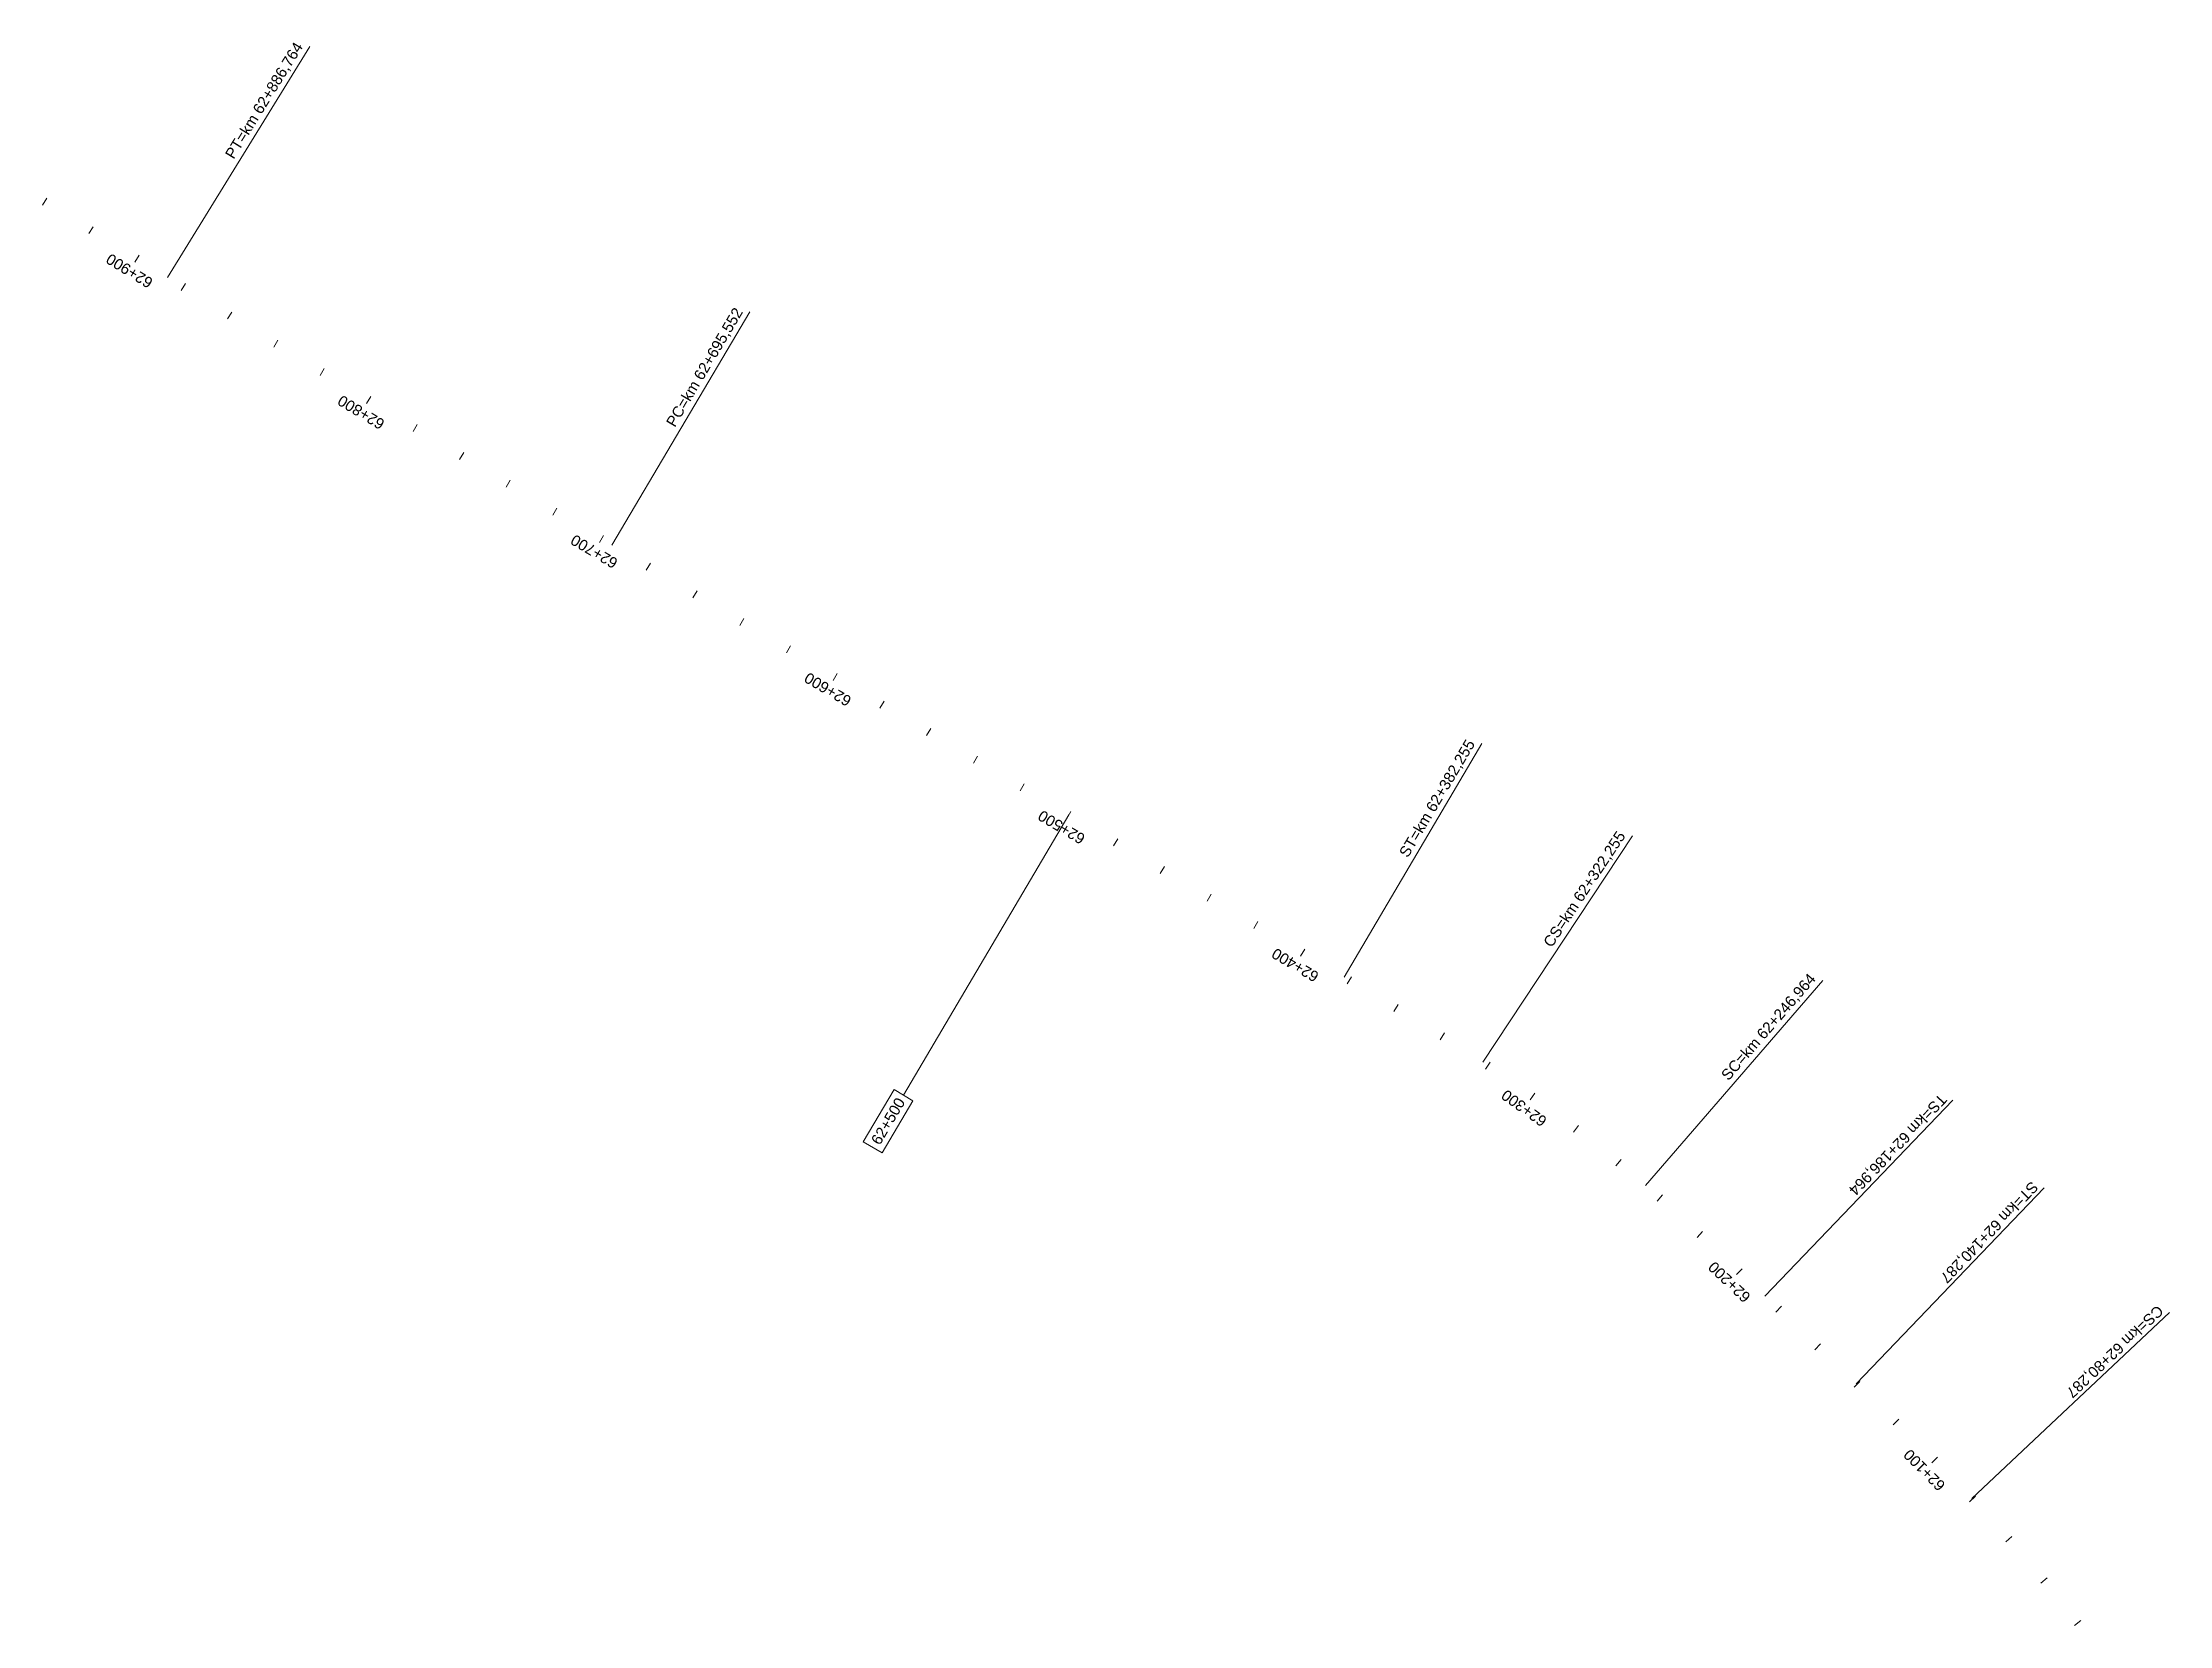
# Model space of a CAD drawing. Header units: metres. Extents: x 286368 to 330619, y 7396693 to 7466163.
# Drawn here: x 306666 to 307450, y 7435020 to 7435604 of the extents above; entities that cross this region are included whole.
import ezdxf

# ---------------------------------------------------------------- set-up
doc = ezdxf.new("R2010")
doc.units = ezdxf.units.M
doc.header["$MEASUREMENT"] = 0
for name, color, linetype, lineweight in [('U-HZ-ESTACAS', 3, 'Continuous', 30), ('U-HZ-KM', 1, 'Continuous', 20), ('U-HZ-NOTAVEIS', 2, 'Continuous', 30)]:
    doc.layers.add(name, color=color, linetype=linetype, lineweight=lineweight)
doc.layers.add('U-HZ-TRAÇO', color=3, linetype='TIC_LINE')
doc.styles.add('ARIAL', font='arial.ttf')
doc.styles.get("Standard").update_dxf_attribs({"font": 'arial.ttf'})
doc.linetypes.add('TIC_LINE', pattern='A,3.5,-0.25,["TIC",Standard,S=0.175,R=0,X=-0.05,Y=-0.1],-0.5', length=4.25)

msp = doc.modelspace()

# ---------------------------------------------------------------- texts
at = {"layer": 'U-HZ-ESTACAS', "style": 'ARIAL'}
for s, rotation, p in [('62+900', 148.36351, (306707.31, 7435516.61)), ('62+800', 148.86, (306792.71, 7435464.53)), ('62+700', 149.43223, (306878.64, 7435413.31)), ('62+600', 149.45768, (306964.76, 7435362.49)), ('62+500', 149.45768, (307050.89, 7435311.67)), ('62+400', 149.45768, (307137.02, 7435260.86)), ('62+300', 144.33973, (307221.05, 7435207.31)), ('62+200', 136.34578, (307296.09, 7435142.01)), ('62+100', 134.88238, (307367.83, 7435072.48))]:
    msp.add_text(s, height=4, rotation=rotation, dxfattribs=at).set_placement(p)
at = {"layer": 'U-HZ-KM', "style": 'ARIAL'}
msp.add_text('62+500', height=4, rotation=59.45768, dxfattribs=at).set_placement((306974.8, 7435197.27))
at = {"layer": 'U-HZ-NOTAVEIS', "linetype": 'TIC_LINE', "lineweight": 20, "char_height": 4, "style": 'ARIAL'}
for s, insert, attachment_point, rotation in [('{\\C256;PT=km 62+886,764}', (306763.06, 7435602.15), 9, 58.36351), ('{\\C256;PC=km 62+695,552}', (306925.17, 7435504.36), 9, 59.45768), ('{\\C256;ST=km 62+382,255}', (307195, 7435345.15), 9, 59.45768), ('{\\C256;CS=km 62+322,255}', (307250.47, 7435311.16), 9, 56.51943), ('{\\C256;SC=km 62+246,964}', (307320.64, 7435258.16), 9, 49.14534), ('{\\C256;TS=km 62+186,964}', (307368.44, 7435214.03), 1, 226.20709), ('{\\C256;ST=km 62+140,287}', (307402.13, 7435181.73), 1, 226.20709), ('{\\C256;CS=km 62+80,287}', (307448.33, 7435135.92), 1, 223.26885)]:
    msp.add_mtext(s, dxfattribs=dict(at, insert=insert, attachment_point=attachment_point, rotation=rotation))

# ---------------------------------------------------------------- blocks, each defined once
blk = doc.blocks.new('AeccTick (TIC)')
at = {"layer": 'U-HZ-TRAÇO', "lineweight": -2}
blk.add_line((0, 0.75), (0, -0.75), dxfattribs=at)

# ---------------------------------------------------------------- linework, layer by layer
at = {"layer": 'U-HZ-KM', "linetype": 'Continuous', "lineweight": 0}
for p, q in [((307044.51, 7435319.31), (306983.53, 7435215.96)), ((306980.05, 7435218.02), (306968.71, 7435198.79)), ((306987.01, 7435213.91), (306980.05, 7435218.02)), ((306975.67, 7435194.68), (306987.01, 7435213.91)), ((306968.71, 7435198.79), (306975.67, 7435194.68))]:
    msp.add_line(p, q, dxfattribs=at)
at = {"layer": 'U-HZ-NOTAVEIS', "color": 1, "linetype": 'Continuous', "lineweight": 0}
for p, q in [((306712.35, 7435517.42), (306764.8, 7435602.56)), ((306876.09, 7435418.69), (306926.91, 7435504.81)), ((307145.92, 7435259.48), (307196.74, 7435345.6)), ((307197.06, 7435228.11), (307252.23, 7435311.52)), ((307257.02, 7435182.66), (307322.43, 7435258.29)), ((307301.03, 7435141.88), (307370.23, 7435214.07)), ((307334.72, 7435109.58), (307403.93, 7435181.76)), ((307377.31, 7435067.33), (307450.13, 7435135.87))]:
    msp.add_line(p, q, dxfattribs=at)

# ---------------------------------------------------------------- block references
at = {"layer": 'U-HZ-TRAÇO', "linetype": 'TIC_LINE', "lineweight": 20}
for p, xscale, yscale, zscale, rotation in [((306667.03, 7435545.35), 2, 2, 2, 148.3635137201391), ((306684.05, 7435534.85), 2, 2, 2, 148.3635137201391), ((306718.11, 7435513.88), 2, 2, 2, 148.4022173553805), ((306735.16, 7435503.41), 2, 2, 2, 148.5166629962155), ((306752.22, 7435492.99), 2, 2, 2, 148.6311086370468), ((306769.31, 7435482.59), 2, 2, 2, 148.7455542778828), ((306803.55, 7435461.91), 2, 2, 2, 148.9744455595519), ((306820.69, 7435451.62), 2, 2, 2, 149.0888912003856), ((306837.86, 7435441.36), 2, 2, 2, 149.2033368412186), ((306855.05, 7435431.14), 2, 2, 2, 149.3177824820518), ((306889.49, 7435410.78), 2, 2, 2, 149.457678885685), ((306906.71, 7435400.62), 2, 2, 2, 149.457678885685), ((306923.94, 7435390.46), 2, 2, 2, 149.457678885685), ((306941.16, 7435380.29), 2, 2, 2, 149.457678885685), ((306975.61, 7435359.97), 2, 2, 2, 149.457678885685), ((306992.84, 7435349.8), 2, 2, 2, 149.457678885685), ((307010.06, 7435339.64), 2, 2, 2, 149.457678885685), ((307027.29, 7435329.47), 2, 2, 2, 149.457678885685), ((307061.74, 7435309.15), 2, 2, 2, 149.457678885685), ((307078.96, 7435298.98), 2, 2, 2, 149.457678885685), ((307096.19, 7435288.82), 2, 2, 2, 149.457678885685), ((307113.41, 7435278.66), 2, 2, 2, 149.457678885685), ((307147.86, 7435258.33), 2, 2, 2, 149.4535279638222), ((307165.06, 7435248.12), 2, 2, 2, 149.053431332239), ((307182.13, 7435237.7), 2, 2, 2, 148.0003913443813), ((307198.94, 7435226.86), 1.999999999999999, 1.999999999999999, 1.999999999999999, 146.2985589226313), ((307231.43, 7435203.55), 2, 2, 2, 142.3808987849526), ((307247.06, 7435191.07), 2, 2, 2, 140.4220687161374), ((307262.26, 7435178.07), 2, 2, 2, 138.5028248492972), ((307277.06, 7435164.62), 2, 2, 2, 137.0978320140399), ((307306.06, 7435137.06), 2, 2, 2, 136.207090209642), ((307320.49, 7435123.22), 2, 2, 2, 136.207090209642), ((307334.93, 7435109.38), 2, 2, 2, 136.2070228336416), ((307349.34, 7435095.51), 2, 2, 2, 135.8711710856622), ((307377.51, 7435067.12), 2, 2, 2, 133.2407048971122), ((307390.96, 7435052.32), 2, 2, 2, 131.2818748282674), ((307403.89, 7435037.07), 2, 2, 2, 129.3230447594034), ((307416.3, 7435021.38), 2, 2, 2, 127.3642146906131)]:
    msp.add_blockref('AeccTick (TIC)', p, dxfattribs=dict(at, xscale=xscale, yscale=yscale, zscale=zscale, rotation=rotation))
at = {"layer": 'U-HZ-TRAÇO', "linetype": 'Continuous', "lineweight": 20}
for p, xscale, yscale, zscale, rotation in [((306701.08, 7435524.36), 2, 2, 2, 148.3635137201391), ((306786.42, 7435472.23), 2, 2, 2, 148.8599999187165), ((306872.26, 7435420.95), 1.999999999999999, 1.999999999999999, 1.999999999999999, 149.432228122886), ((306958.39, 7435370.13), 2, 2, 2, 149.457678885685), ((307044.51, 7435319.31), 2, 2, 2, 149.457678885685), ((307130.64, 7435268.49), 2, 2, 2, 149.457678885685), ((307215.39, 7435215.48), 1.999999999999999, 1.999999999999999, 1.999999999999999, 144.3397288538281), ((307291.61, 7435150.9), 2, 2, 2, 136.3457825350571), ((307363.59, 7435081.48), 2, 2, 2, 134.8823759814083)]:
    msp.add_blockref('AeccTick (TIC)', p, dxfattribs=dict(at, xscale=xscale, yscale=yscale, zscale=zscale, rotation=rotation))

msp.set_redraw_order([(e.dxf.handle, doc.entitydb.next_handle()) for e in msp.query("TEXT MTEXT ATTDEF DIMENSION ARC_DIMENSION")])  # texts and dimensions are drawn at this point

doc.saveas('drawing.dxf')
